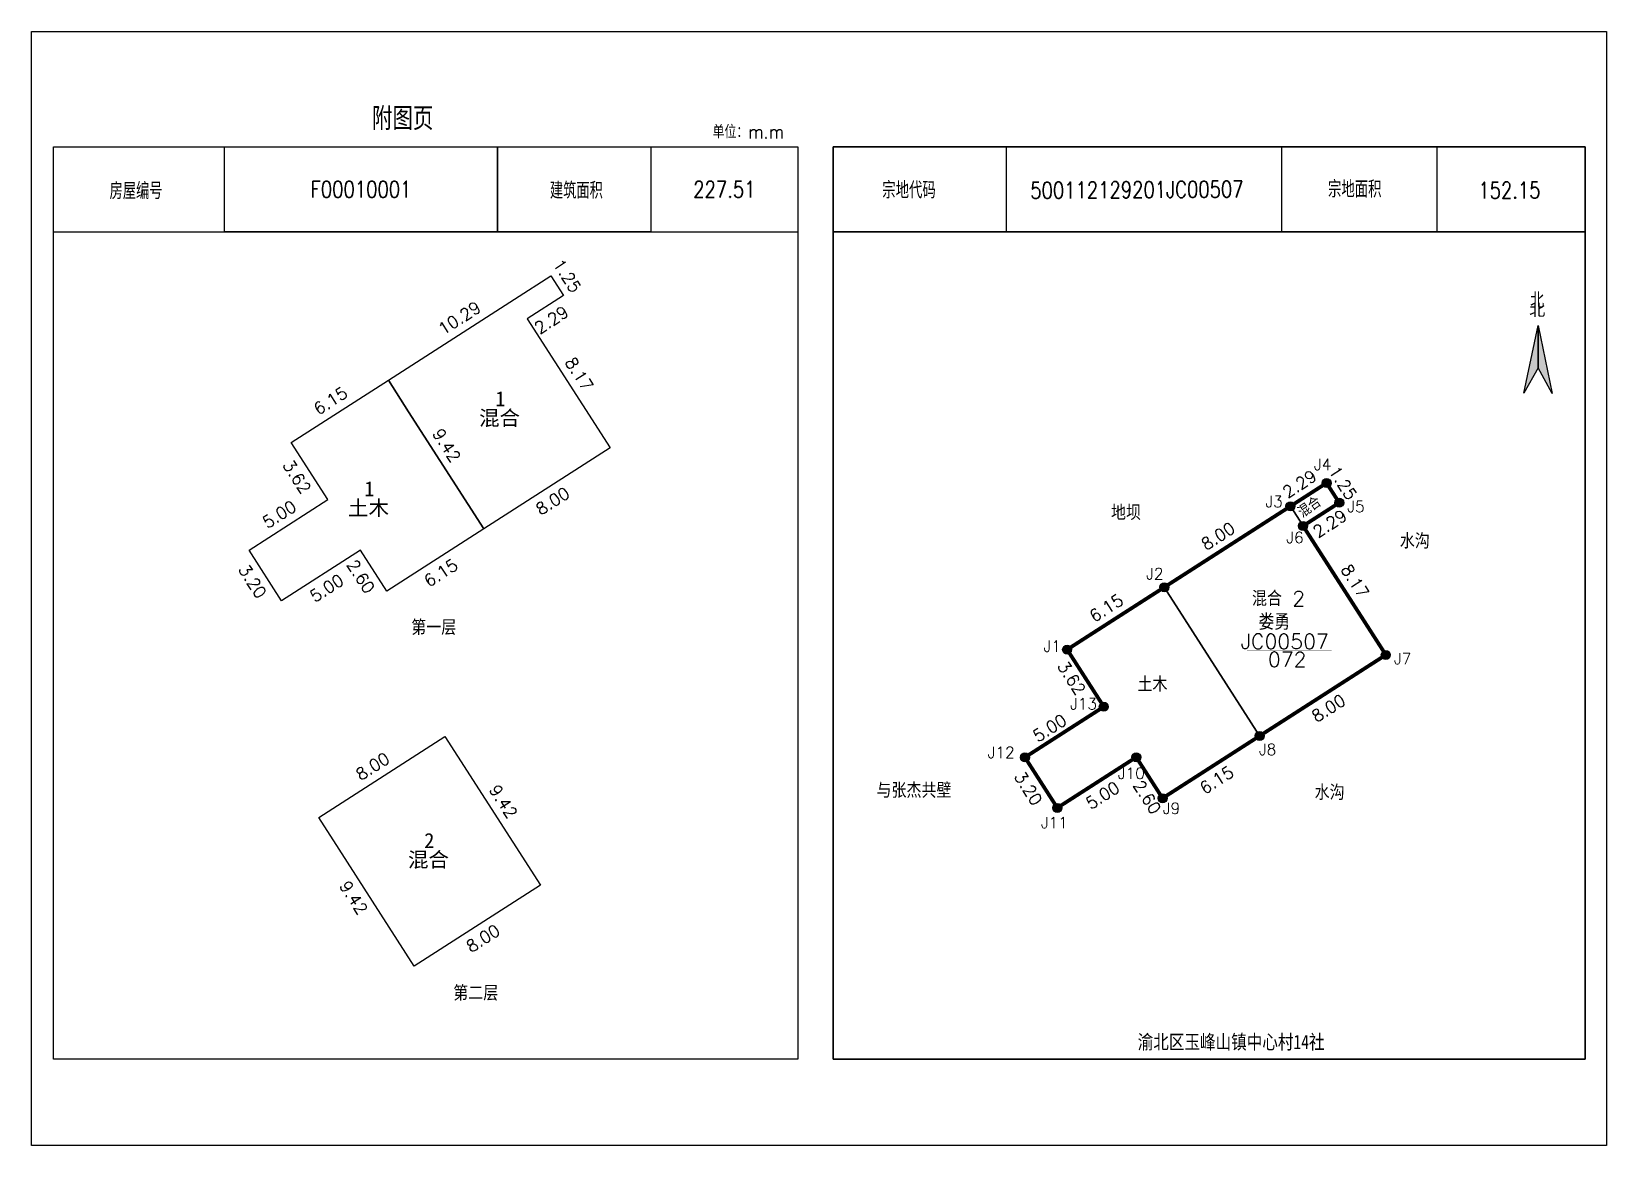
# Model space of a CAD drawing. Extents: x 36371590 to 36372043, y 3282005 to 3283161.
# Drawn here: x 36371845.26 to 36371887.26, y 3282004.52 to 3282034.22 of the extents above; entities that cross this region are included whole.
import ezdxf
from ezdxf.enums import TextEntityAlignment as Align

# ---------------------------------------------------------------- set-up
doc = ezdxf.new("R2010")
doc.units = 0
doc.header["$LTSCALE"] = 0.5
doc.linetypes.add('DASHED', pattern=[0.75, 0.5, -0.25])
doc.layers.get('0').update_dxf_attribs({"linetype": 'CONTINUOUS'})
doc.layers.add('_JMD_内', color=6, linetype='CONTINUOUS', true_color=0xff00ff)
doc.layers.add('_JZD_内', color=1, linetype='CONTINUOUS', true_color=0xff0000)
for name, color, linetype in [('_宗地图注记', 7, 'CONTINUOUS'), ('DLSS', 4, 'CONTINUOUS'), ('JZP', 1, 'CONTINUOUS'), ('TK', 7, 'CONTINUOUS'), ('ZJ', 7, 'CONTINUOUS'), ('内图框', 7, 'CONTINUOUS'), ('四至', 7, 'CONTINUOUS')]:
    doc.layers.add(name, color=color, linetype=linetype)
doc.layers.add('外图框', color=3, linetype='CONTINUOUS', plot=False)
doc.styles.add('HZ', font='rs.shx', dxfattribs={"width": 0.8, "bigfont": 'hztxt.shx'})
doc.styles.add('宋体', font='')
doc.styles.add('黑体', font='simhei.ttf')
doc.styles.get('宋体').set_extended_font_data('SimSun')

msp = doc.modelspace()

# ---------------------------------------------------------------- texts
at = {"color": 7, "linetype": 'Continuous', "style": 'HZ'}
for s, rotation, p in [('1.25', 302.7036, (36371859.147, 3282028.019)), ('10.29', 32.7013, (36371856.234, 3282026.108)), ('2.29', 32.7018, (36371858.802, 3282026.135)), ('8.17', 302.6992, (36371859.468, 3282025.399)), ('6.15', 32.6968, (36371852.91, 3282023.975)), ('9.42', 302.6988, (36371855.933, 3282023.501)), ('3.62', 302.6993, (36371851.939, 3282022.66)), ('8.00', 32.7004, (36371858.837, 3282021.303)), ('5.00', 32.6987, (36371851.548, 3282020.95)), ('3.20', 302.6983, (36371850.757, 3282019.875)), ('2.60', 302.7017, (36371853.644, 3282020.005)), ('6.15', 32.6986, (36371855.854, 3282019.388)), ('5.00', 32.7003, (36371852.812, 3282018.98)), ('8.00', 32.7012, (36371854.036, 3282014.23)), ('9.42', 302.6998, (36371857.442, 3282014.003)), ('9.42', 302.6988, (36371853.453, 3282011.442)), ('8.00', 32.7004, (36371856.98, 3282009.644))]:
    msp.add_text(s, height=0.32, rotation=rotation, dxfattribs=at).set_placement(p)
at = {"color": 7, "linetype": 'Continuous'}
for s, style, p in [('1', '黑体', (36371857.622, 3282024.222)), ('混合', '黑体', (36371857.191, 3282023.712)), ('1', '黑体', (36371854.129, 3282021.822)), ('土木', '黑体', (36371853.697, 3282021.313)), ('第一层', 'HZ', (36371855.383, 3282018.127)), ('2', '黑体', (36371855.727, 3282012.446)), ('混合', '黑体', (36371855.295, 3282011.937)), ('第二层', 'HZ', (36371856.503, 3282008.378))]:
    msp.add_text(s, height=0.4, dxfattribs=dict(at, style=style)).set_placement(p)
at = {"layer": '_宗地图注记', "color": 7, "linetype": 'Continuous', "style": 'HZ'}
for s, p in [('J4', (36371879.456, 3282022.523)), ('J3', (36371878.16, 3282021.533)), ('J5', (36371880.343, 3282021.401)), ('J6', (36371878.717, 3282020.576)), ('J2', (36371874.979, 3282019.609)), ('J1', (36371872.243, 3282017.68)), ('J7', (36371881.587, 3282017.344)), ('J13', (36371872.95, 3282016.142)), ('J12', (36371870.754, 3282014.844)), ('J8', (36371877.986, 3282014.925)), ('J10', (36371874.224, 3282014.288)), ('J9', (36371875.424, 3282013.355)), ('J11', (36371872.175, 3282012.973))]:
    msp.add_text(s, height=0.3, dxfattribs=at).set_placement(p)
at = {"layer": '_宗地图注记', "color": 6, "linetype": 'Continuous', "style": 'HZ'}
msp.add_text('混合', height=0.32, rotation=34.9822, dxfattribs=at).set_placement((36371879.163, 3282021.228))
for s, p in [('混合 2', (36371877.801, 3282018.897)), ('土木', (36371874.748, 3282016.614))]:
    msp.add_text(s, height=0.4, dxfattribs=at).set_placement(p)
at = {"layer": '_宗地图注记', "color": 1, "linetype": 'Continuous', "style": 'HZ'}
for s, height, p in [('娄勇', 0.42, (36371877.977, 3282018.263)), ('JC00507', 0.4, (36371877.502, 3282017.753)), ('072', 0.4, (36371878.226, 3282017.273))]:
    msp.add_text(s, height=height, dxfattribs=at).set_placement(p)
at = {"layer": 'TK', "linetype": 'Continuous', "style": 'HZ', "width": 0.9}
msp.add_text('附图页', height=0.6067, dxfattribs=at).set_placement((36371854.336, 3282031.588))
at = {"layer": 'TK', "linetype": 'DASHED', "style": 'HZ', "width": 0.9}
for s, height, p in [('单位：m.m', 0.3529, (36371863.417, 3282031.367)), ('北', 0.411, (36371885.221, 3282026.84))]:
    msp.add_text(s, height=height, dxfattribs=at).set_placement(p)
at = {"layer": 'TK', "linetype": 'Continuous', "style": 'HZ', "width": 0.8}
msp.add_text('房屋编号', height=0.4411, dxfattribs=at).set_placement((36371848.044, 3282029.99), align=Align.MIDDLE)
for s, height, p in [('建筑面积', 0.4411, (36371859.786, 3282029.976)), ('宗地代码', 0.4457, (36371868.656, 3282029.987)), ('宗地面积', 0.4457, (36371880.542, 3282030.011))]:
    msp.add_text(s, height=height, dxfattribs=at).set_placement(p, align=Align.MIDDLE_CENTER)
at = {"layer": 'TK', "linetype": 'DASHED', "style": '黑体', "width": 0.8}
msp.add_text('渝北区玉峰山镇中心村14社', height=0.38062, dxfattribs=at).set_placement((36371877.246, 3282007.087), align=Align.CENTER)
at = {"layer": 'ZJ', "color": 7, "linetype": 'Continuous', "style": 'HZ'}
for s, rotation, p in [('2.29', 32.7019, (36371878.752, 3282021.761)), ('1.25', 302.7036, (36371879.835, 3282022.497)), ('2.29', 32.7018, (36371879.56, 3282020.705)), ('8.00', 32.7012, (36371876.581, 3282020.368)), ('8.17', 302.6992, (36371880.156, 3282019.877)), ('6.15', 32.6968, (36371873.598, 3282018.452)), ('3.62', 302.6993, (36371872.597, 3282017.299)), ('8.00', 32.7004, (36371879.526, 3282015.781)), ('5.00', 32.6987, (36371872.09, 3282015.253)), ('3.20', 302.6983, (36371871.445, 3282014.353)), ('6.15', 32.6986, (36371876.542, 3282013.866)), ('5.00', 32.7003, (36371873.501, 3282013.458)), ('2.60', 302.7017, (36371874.611, 3282014.123))]:
    msp.add_text(s, height=0.32, rotation=rotation, dxfattribs=at).set_placement(p)
at = {"layer": '内图框', "char_height": 0.44, "attachment_point": 5, "style": 'HZ'}
for s, insert, width in [('F00010001', (36371854.043, 3282030.007), 7.27551), ('227.51', (36371863.732, 3282030.007), 3.91863)]:
    msp.add_mtext(s, dxfattribs=dict(at, insert=insert, width=width))
at = {"layer": '内图框', "char_height": 0.44, "attachment_point": 5, "rotation": 0.3525, "style": 'HZ'}
for s, insert, width in [('500112129201JC00507', (36371874.734, 3282029.998), 7.22325), ('152.15', (36371884.667, 3282029.985), 4.24961)]:
    msp.add_mtext(s, dxfattribs=dict(at, insert=insert, width=width))
at = {"layer": '四至', "color": 7, "linetype": 'Continuous', "style": 'HZ'}
for s, p in [('地坝', (36371874.042, 3282021.19)), ('水沟', (36371881.744, 3282020.43)), ('与张杰共壁', (36371867.788, 3282013.782)), ('水沟', (36371879.472, 3282013.727))]:
    msp.add_text(s, height=0.4, dxfattribs=at).set_placement(p)

# ---------------------------------------------------------------- blocks, each defined once
blk = doc.blocks.new('指北针')
at = {"layer": '', "linetype": 'Continuous'}
for points in [[(0, 1.134), (0, 0), (-0.381, -0.676)], [(0, 1.134), (0.371, -0.68), (0, 0)]]:
    blk.add_hatch(color=7, dxfattribs=at).paths.add_polyline_path(points)
for points in [[(0, 1.134), (0, 0), (-0.381, -0.676)], [(0, 1.134), (0.371, -0.68), (0, 0)]]:
    blk.add_lwpolyline(points, close=True, dxfattribs=at)
at = {"layer": '', "linetype": 'DASHED', "style": '宋体', "width": 1}
blk.add_text('北', height=0.315, dxfattribs=at).set_placement((-0.24, 1.388))

# ---------------------------------------------------------------- hatches: boundary and pattern name
at = {"linetype": 'Continuous'}
h = msp.add_hatch(color=1, dxfattribs=at)
edge = h.paths.add_edge_path()
edge.add_arc((36371879.79, 3282022.178), 0.12, 0, 360)
at = {"linetype": 'Continuous', "true_color": 0x000000}
h = msp.add_hatch(color=18, dxfattribs=at)
edge = h.paths.add_edge_path()
edge.add_arc((36371879.79, 3282022.178), 0.11, 0, 360)
at = {"linetype": 'Continuous', "true_color": 0xffffff}
h = msp.add_hatch(color=7, dxfattribs=at)
edge = h.paths.add_edge_path(flags=0)
edge.add_arc((36371879.79, 3282022.178), 0.096, 0, 360)
at = {"linetype": 'Continuous'}
h = msp.add_hatch(color=1, dxfattribs=at)
edge = h.paths.add_edge_path()
edge.add_arc((36371878.827, 3282021.559), 0.12, 0, 360)
at = {"linetype": 'Continuous', "true_color": 0x000000}
h = msp.add_hatch(color=18, dxfattribs=at)
edge = h.paths.add_edge_path()
edge.add_arc((36371878.827, 3282021.559), 0.11, 0, 360)
at = {"linetype": 'Continuous', "true_color": 0xffffff}
h = msp.add_hatch(color=7, dxfattribs=at)
edge = h.paths.add_edge_path(flags=0)
edge.add_arc((36371878.827, 3282021.559), 0.096, 0, 360)
at = {"linetype": 'Continuous'}
h = msp.add_hatch(color=1, dxfattribs=at)
edge = h.paths.add_edge_path()
edge.add_arc((36371880.128, 3282021.652), 0.12, 0, 360)
at = {"linetype": 'Continuous', "true_color": 0x000000}
h = msp.add_hatch(color=18, dxfattribs=at)
edge = h.paths.add_edge_path()
edge.add_arc((36371880.128, 3282021.652), 0.11, 0, 360)
at = {"linetype": 'Continuous', "true_color": 0xffffff}
h = msp.add_hatch(color=7, dxfattribs=at)
edge = h.paths.add_edge_path(flags=0)
edge.add_arc((36371880.128, 3282021.652), 0.096, 0, 360)
at = {"linetype": 'Continuous'}
h = msp.add_hatch(color=1, dxfattribs=at)
edge = h.paths.add_edge_path()
edge.add_arc((36371879.164, 3282021.033), 0.12, 0, 360)
at = {"linetype": 'Continuous', "true_color": 0x000000}
h = msp.add_hatch(color=18, dxfattribs=at)
edge = h.paths.add_edge_path()
edge.add_arc((36371879.164, 3282021.033), 0.11, 0, 360)
at = {"linetype": 'Continuous', "true_color": 0xffffff}
h = msp.add_hatch(color=7, dxfattribs=at)
edge = h.paths.add_edge_path(flags=0)
edge.add_arc((36371879.164, 3282021.033), 0.096, 0, 360)
at = {"linetype": 'Continuous'}
h = msp.add_hatch(color=1, dxfattribs=at)
edge = h.paths.add_edge_path()
edge.add_arc((36371875.461, 3282019.398), 0.12, 0, 360)
at = {"linetype": 'Continuous', "true_color": 0x000000}
h = msp.add_hatch(color=18, dxfattribs=at)
edge = h.paths.add_edge_path()
edge.add_arc((36371875.461, 3282019.398), 0.11, 0, 360)
at = {"linetype": 'Continuous', "true_color": 0xffffff}
h = msp.add_hatch(color=7, dxfattribs=at)
edge = h.paths.add_edge_path(flags=0)
edge.add_arc((36371875.461, 3282019.398), 0.096, 0, 360)
at = {"linetype": 'Continuous'}
h = msp.add_hatch(color=1, dxfattribs=at)
edge = h.paths.add_edge_path()
edge.add_arc((36371872.873, 3282017.737), 0.12, 0, 360)
at = {"linetype": 'Continuous', "true_color": 0x000000}
h = msp.add_hatch(color=18, dxfattribs=at)
edge = h.paths.add_edge_path()
edge.add_arc((36371872.873, 3282017.737), 0.11, 0, 360)
at = {"linetype": 'Continuous', "true_color": 0xffffff}
h = msp.add_hatch(color=7, dxfattribs=at)
edge = h.paths.add_edge_path(flags=0)
edge.add_arc((36371872.873, 3282017.737), 0.096, 0, 360)
at = {"linetype": 'Continuous'}
h = msp.add_hatch(color=1, dxfattribs=at)
edge = h.paths.add_edge_path()
edge.add_arc((36371881.371, 3282017.596), 0.12, 0, 360)
at = {"linetype": 'Continuous', "true_color": 0x000000}
h = msp.add_hatch(color=18, dxfattribs=at)
edge = h.paths.add_edge_path()
edge.add_arc((36371881.371, 3282017.596), 0.11, 0, 360)
at = {"linetype": 'Continuous', "true_color": 0xffffff}
h = msp.add_hatch(color=7, dxfattribs=at)
edge = h.paths.add_edge_path(flags=0)
edge.add_arc((36371881.371, 3282017.596), 0.096, 0, 360)
at = {"linetype": 'Continuous'}
h = msp.add_hatch(color=1, dxfattribs=at)
edge = h.paths.add_edge_path()
edge.add_arc((36371873.851, 3282016.214), 0.12, 0, 360)
at = {"linetype": 'Continuous', "true_color": 0x000000}
h = msp.add_hatch(color=18, dxfattribs=at)
edge = h.paths.add_edge_path()
edge.add_arc((36371873.851, 3282016.214), 0.11, 0, 360)
at = {"linetype": 'Continuous', "true_color": 0xffffff}
h = msp.add_hatch(color=7, dxfattribs=at)
edge = h.paths.add_edge_path(flags=0)
edge.add_arc((36371873.851, 3282016.214), 0.096, 0, 360)
at = {"linetype": 'Continuous'}
h = msp.add_hatch(color=1, dxfattribs=at)
edge = h.paths.add_edge_path()
edge.add_arc((36371878.005, 3282015.435), 0.12, 0, 360)
at = {"linetype": 'Continuous', "true_color": 0x000000}
h = msp.add_hatch(color=18, dxfattribs=at)
edge = h.paths.add_edge_path()
edge.add_arc((36371878.005, 3282015.435), 0.11, 0, 360)
at = {"linetype": 'Continuous', "true_color": 0xffffff}
h = msp.add_hatch(color=7, dxfattribs=at)
edge = h.paths.add_edge_path(flags=0)
edge.add_arc((36371878.005, 3282015.435), 0.096, 0, 360)
at = {"linetype": 'Continuous'}
h = msp.add_hatch(color=1, dxfattribs=at)
edge = h.paths.add_edge_path()
edge.add_arc((36371871.747, 3282014.864), 0.12, 0, 360)
at = {"linetype": 'Continuous', "true_color": 0x000000}
h = msp.add_hatch(color=18, dxfattribs=at)
edge = h.paths.add_edge_path()
edge.add_arc((36371871.747, 3282014.864), 0.11, 0, 360)
at = {"linetype": 'Continuous', "true_color": 0xffffff}
h = msp.add_hatch(color=7, dxfattribs=at)
edge = h.paths.add_edge_path(flags=0)
edge.add_arc((36371871.747, 3282014.864), 0.096, 0, 360)
at = {"linetype": 'Continuous'}
h = msp.add_hatch(color=1, dxfattribs=at)
edge = h.paths.add_edge_path()
edge.add_arc((36371874.715, 3282014.868), 0.12, 0, 360)
at = {"linetype": 'Continuous', "true_color": 0x000000}
h = msp.add_hatch(color=18, dxfattribs=at)
edge = h.paths.add_edge_path()
edge.add_arc((36371874.715, 3282014.868), 0.11, 0, 360)
at = {"linetype": 'Continuous', "true_color": 0xffffff}
h = msp.add_hatch(color=7, dxfattribs=at)
edge = h.paths.add_edge_path(flags=0)
edge.add_arc((36371874.715, 3282014.868), 0.096, 0, 360)
at = {"linetype": 'Continuous'}
h = msp.add_hatch(color=1, dxfattribs=at)
edge = h.paths.add_edge_path()
edge.add_arc((36371872.611, 3282013.517), 0.12, 0, 360)
at = {"linetype": 'Continuous', "true_color": 0x000000}
h = msp.add_hatch(color=18, dxfattribs=at)
edge = h.paths.add_edge_path()
edge.add_arc((36371872.611, 3282013.517), 0.11, 0, 360)
at = {"linetype": 'Continuous', "true_color": 0xffffff}
h = msp.add_hatch(color=7, dxfattribs=at)
edge = h.paths.add_edge_path(flags=0)
edge.add_arc((36371872.611, 3282013.517), 0.096, 0, 360)
at = {"linetype": 'Continuous'}
h = msp.add_hatch(color=1, dxfattribs=at)
edge = h.paths.add_edge_path()
edge.add_arc((36371875.417, 3282013.774), 0.12, 0, 360)
at = {"linetype": 'Continuous', "true_color": 0x000000}
h = msp.add_hatch(color=18, dxfattribs=at)
edge = h.paths.add_edge_path()
edge.add_arc((36371875.417, 3282013.774), 0.11, 0, 360)
at = {"linetype": 'Continuous', "true_color": 0xffffff}
h = msp.add_hatch(color=7, dxfattribs=at)
edge = h.paths.add_edge_path(flags=0)
edge.add_arc((36371875.417, 3282013.774), 0.096, 0, 360)

# ---------------------------------------------------------------- linework, layer by layer
at = {"color": 7, "linetype": 'Continuous'}
for centre in [(36371879.79, 3282022.178), (36371878.827, 3282021.559), (36371880.128, 3282021.652), (36371879.164, 3282021.033), (36371875.461, 3282019.398), (36371872.873, 3282017.737), (36371881.371, 3282017.596), (36371873.851, 3282016.214), (36371878.005, 3282015.435), (36371871.747, 3282014.864), (36371874.715, 3282014.868), (36371872.611, 3282013.517), (36371875.417, 3282013.774)]:
    msp.add_circle(centre, 0.11, dxfattribs=at)
at = {"layer": '_JMD_内', "linetype": 'Continuous', "ltscale": 0.5}
for points in [[(36371854.772, 3282024.921), (36371858.138, 3282027.082), (36371859.102, 3282027.7), (36371859.439, 3282027.174), (36371858.476, 3282026.556), (36371860.683, 3282023.118), (36371857.317, 3282020.957), (36371855.312, 3282024.079)], [(36371852.184, 3282023.26), (36371854.772, 3282024.921), (36371855.312, 3282024.079), (36371857.317, 3282020.957), (36371854.729, 3282019.296), (36371854.027, 3282020.39), (36371851.923, 3282019.039), (36371851.059, 3282020.386), (36371853.162, 3282021.736)], [(36371878.827, 3282021.559), (36371879.79, 3282022.178), (36371880.128, 3282021.652), (36371879.164, 3282021.033)], [(36371875.461, 3282019.398), (36371878.827, 3282021.559), (36371879.164, 3282021.033), (36371881.371, 3282017.596), (36371878.005, 3282015.435), (36371876.001, 3282018.557)], [(36371872.873, 3282017.737), (36371875.461, 3282019.398), (36371876.001, 3282018.557), (36371878.005, 3282015.435), (36371875.417, 3282013.774), (36371874.715, 3282014.868), (36371872.611, 3282013.517), (36371871.747, 3282014.864), (36371873.851, 3282016.214)], [(36371852.915, 3282013.261), (36371856.281, 3282015.422), (36371856.619, 3282014.896), (36371858.826, 3282011.459), (36371855.46, 3282009.298), (36371853.456, 3282012.42)]]:
    msp.add_lwpolyline(points, close=True, dxfattribs=at)
at = {"layer": '_JZD_内', "linetype": 'Continuous', "ltscale": 0.5, "const_width": 0.1}
msp.add_lwpolyline([(36371872.873, 3282017.737), (36371875.461, 3282019.398), (36371878.827, 3282021.559), (36371879.79, 3282022.178), (36371880.128, 3282021.652), (36371879.164, 3282021.033), (36371881.371, 3282017.596), (36371878.005, 3282015.435), (36371875.417, 3282013.774), (36371874.715, 3282014.868), (36371872.611, 3282013.517), (36371871.747, 3282014.864), (36371873.851, 3282016.214)], close=True, dxfattribs=at)
at = {"layer": 'DLSS', "color": 1, "linetype": 'Continuous', "const_width": 0.01}
msp.add_lwpolyline([(36371877.666, 3282017.713), (36371879.929, 3282017.713)], dxfattribs=at)
at = {"layer": 'JZP', "color": 1, "linetype": 'Continuous'}
for centre in [(36371879.79, 3282022.178), (36371878.827, 3282021.559), (36371880.128, 3282021.652), (36371879.164, 3282021.033), (36371875.461, 3282019.398), (36371872.873, 3282017.737), (36371881.371, 3282017.596), (36371873.851, 3282016.214), (36371878.005, 3282015.435), (36371871.747, 3282014.864), (36371874.715, 3282014.868), (36371872.611, 3282013.517), (36371875.417, 3282013.774)]:
    msp.add_circle(centre, 0.12, dxfattribs=at)
at = {"layer": '内图框', "linetype": 'Continuous'}
for points in [[(36371845.842, 3282031.139), (36371865.691, 3282031.139), (36371865.691, 3282006.821), (36371845.842, 3282006.821)], [(36371850.405, 3282031.139), (36371857.681, 3282031.139), (36371857.681, 3282028.875), (36371850.405, 3282028.875)], [(36371857.681, 3282031.139), (36371861.772, 3282031.139), (36371861.772, 3282028.875), (36371857.681, 3282028.875)], [(36371866.635, 3282031.139), (36371886.691, 3282031.139), (36371886.691, 3282006.821), (36371866.635, 3282006.821)], [(36371866.635, 3282031.139), (36371871.246, 3282031.139), (36371871.246, 3282028.875), (36371866.635, 3282028.875)], [(36371866.635, 3282028.875), (36371886.691, 3282028.875), (36371886.691, 3282031.139), (36371866.635, 3282031.139)], [(36371878.597, 3282031.139), (36371882.731, 3282031.139), (36371882.731, 3282028.875), (36371878.597, 3282028.875)], [(36371845.842, 3282028.875), (36371865.691, 3282028.875), (36371865.691, 3282006.821), (36371845.842, 3282006.821)]]:
    msp.add_lwpolyline(points, close=True, dxfattribs=at)
msp.add_lwpolyline([(36371846.406, 3282028.875), (36371865.549, 3282028.875)], dxfattribs=at)
at = {"layer": '内图框', "color": 7, "linetype": 'Continuous', "flags": 128}
msp.add_lwpolyline([(36371866.635, 3282028.875), (36371866.635, 3282006.821), (36371886.691, 3282006.821), (36371886.691, 3282028.875), (36371866.635, 3282028.875)], close=True, dxfattribs=at)
at = {"layer": '外图框', "linetype": 'Continuous', "flags": 128}
msp.add_lwpolyline([(36371866.256, 3282004.516), (36371845.256, 3282004.516), (36371845.256, 3282034.216), (36371866.256, 3282034.216), (36371887.256, 3282034.216), (36371887.256, 3282004.516)], close=True, dxfattribs=at)

# ---------------------------------------------------------------- block references
at = {"layer": '内图框', "linetype": 'Continuous'}
msp.add_blockref('指北针', (36371885.433, 3282025.248), dxfattribs=at)

msp.set_redraw_order([(e.dxf.handle, doc.entitydb.next_handle()) for e in msp.query("TEXT MTEXT ATTDEF DIMENSION ARC_DIMENSION")])  # texts and dimensions are drawn at this point

doc.saveas('drawing.dxf')
